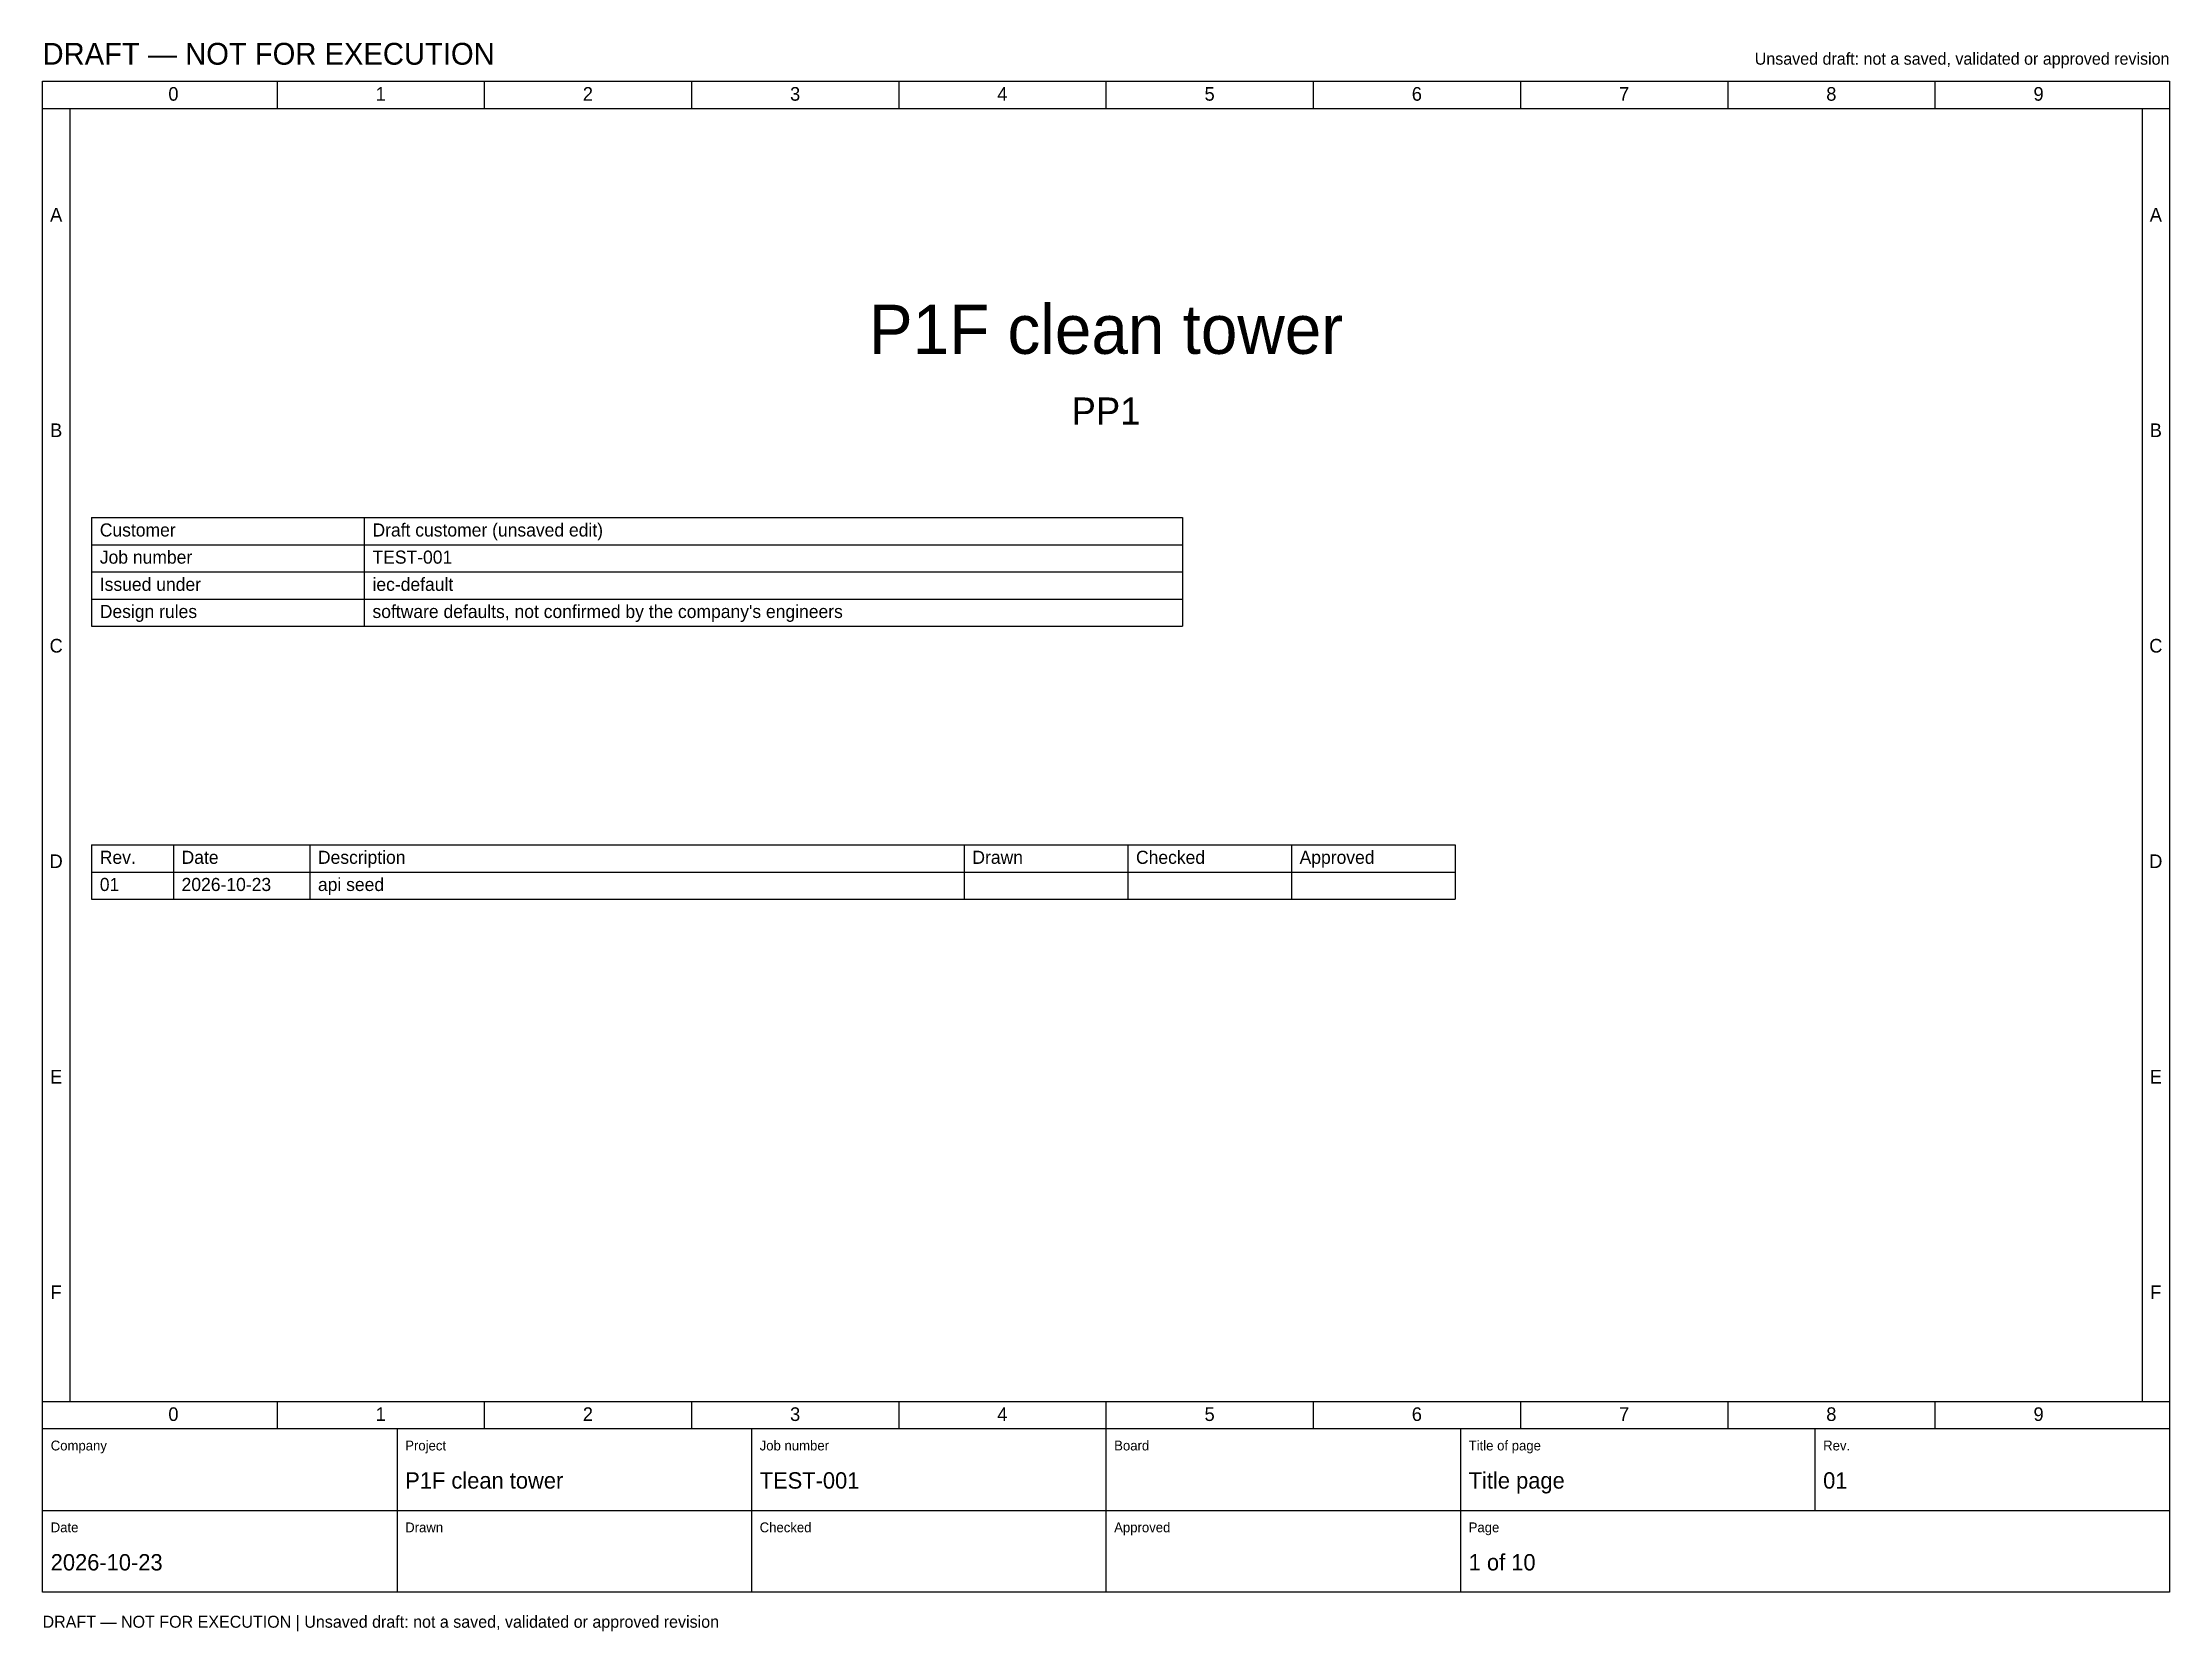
# Model space of a CAD drawing. Header units: millimetres. Extents: x 20 to 4810, y 3 to 294.
# Drawn here: x 20 to 410, y 2.8 to 294.1 of the extents above; entities that cross this region are included whole.
import ezdxf
from ezdxf.enums import TextEntityAlignment as Align

# ---------------------------------------------------------------- set-up
doc = ezdxf.new("R2010")
doc.units = ezdxf.units.MM
for name, color, linetype in [('FRAME', 7, 'CONTINUOUS'), ('SYMBOLS', 7, 'CONTINUOUS'), ('TEXT', 7, 'CONTINUOUS')]:
    doc.layers.add(name, color=color, linetype=linetype)

msp = doc.modelspace()

# ---------------------------------------------------------------- texts
at = {"layer": 'TEXT'}
for s, height, p in [('DRAFT — NOT FOR EXECUTION', 4, (20, 290)), ('Customer', 2.4, (30.5, 203.52)), ('Draft customer (unsaved edit)', 2.4, (80.5, 203.52)), ('Job number', 2.4, (30.5, 198.54)), ('TEST-001', 2.4, (80.5, 198.54)), ('Issued under', 2.4, (30.5, 193.56)), ('iec-default', 2.4, (80.5, 193.56)), ('Design rules', 2.4, (30.5, 188.58)), ("software defaults, not confirmed by the company's engineers", 2.4, (80.5, 188.58)), ('Rev.', 2.4, (30.5, 143.52)), ('Date', 2.4, (45.5, 143.52)), ('Description', 2.4, (70.5, 143.52)), ('Drawn', 2.4, (190.5, 143.52)), ('Checked', 2.4, (220.5, 143.52)), ('Approved', 2.4, (250.5, 143.52)), ('01', 2.4, (30.5, 138.54)), ('2026-10-23', 2.4, (45.5, 138.54)), ('api seed', 2.4, (70.5, 138.54)), ('Company', 1.8, (21.5, 36)), ('Project', 1.8, (86.5, 36)), ('Job number', 1.8, (151.5, 36)), ('Board', 1.8, (216.5, 36)), ('Title of page', 1.8, (281.5, 36)), ('Rev.', 1.8, (346.5, 36)), ('P1F clean tower', 3, (86.5, 29)), ('TEST-001', 3, (151.5, 29)), ('Title page', 3, (281.5, 29)), ('01', 3, (346.5, 29)), ('Date', 1.8, (21.5, 21)), ('Drawn', 1.8, (86.5, 21)), ('Checked', 1.8, (151.5, 21)), ('Approved', 1.8, (216.5, 21)), ('Page', 1.8, (281.5, 21)), ('2026-10-23', 3, (21.5, 14)), ('1 of 10', 3, (281.5, 14)), ('DRAFT — NOT FOR EXECUTION | Unsaved draft: not a saved, validated or approved revision', 2.2, (20, 3.5))]:
    msp.add_text(s, height=height, dxfattribs=at).set_placement(p)
msp.add_text('Unsaved draft: not a saved, validated or approved revision', height=2.2, dxfattribs=at).set_placement((410, 290), align=Align.RIGHT)
for s, height, p in [('0', 2.5, (44, 283.4)), ('1', 2.5, (82, 283.4)), ('2', 2.5, (120, 283.4)), ('3', 2.5, (158, 283.4)), ('4', 2.5, (196, 283.4)), ('5', 2.5, (234, 283.4)), ('6', 2.5, (272, 283.4)), ('7', 2.5, (310, 283.4)), ('8', 2.5, (348, 283.4)), ('9', 2.5, (386, 283.4)), ('A', 2.5, (22.5, 261.25)), ('A', 2.5, (407.5, 261.25)), ('P1F clean tower', 9, (215, 237)), ('PP1', 5, (215, 224)), ('B', 2.5, (22.5, 221.75)), ('B', 2.5, (407.5, 221.75)), ('C', 2.5, (22.5, 182.25)), ('C', 2.5, (407.5, 182.25)), ('D', 2.5, (22.5, 142.75)), ('D', 2.5, (407.5, 142.75)), ('E', 2.5, (22.5, 103.25)), ('E', 2.5, (407.5, 103.25)), ('F', 2.5, (22.5, 63.75)), ('F', 2.5, (407.5, 63.75)), ('0', 2.5, (44, 41.4)), ('1', 2.5, (82, 41.4)), ('2', 2.5, (120, 41.4)), ('3', 2.5, (158, 41.4)), ('4', 2.5, (196, 41.4)), ('5', 2.5, (234, 41.4)), ('6', 2.5, (272, 41.4)), ('7', 2.5, (310, 41.4)), ('8', 2.5, (348, 41.4)), ('9', 2.5, (386, 41.4))]:
    msp.add_text(s, height=height, dxfattribs=at).set_placement(p, align=Align.CENTER)

# ---------------------------------------------------------------- linework, layer by layer
at = {"layer": 'FRAME'}
msp.add_lwpolyline([(20, 287), (410, 287), (410, 10), (20, 10)], close=True, dxfattribs=at)
at = {"layer": 'SYMBOLS'}
for p, q in [((63, 287), (63, 282)), ((101, 287), (101, 282)), ((139, 287), (139, 282)), ((177, 287), (177, 282)), ((215, 287), (215, 282)), ((253, 287), (253, 282)), ((291, 287), (291, 282)), ((329, 287), (329, 282)), ((367, 287), (367, 282)), ((20, 282), (410, 282)), ((25, 282), (25, 45)), ((405, 282), (405, 45)), ((29, 207), (229, 207)), ((29, 207), (29, 187.08)), ((79, 207), (79, 187.08)), ((229, 207), (229, 187.08)), ((29, 202.02), (229, 202.02)), ((29, 197.04), (229, 197.04)), ((29, 192.06), (229, 192.06)), ((29, 187.08), (229, 187.08)), ((29, 147), (279, 147)), ((29, 147), (29, 137.04)), ((44, 147), (44, 137.04)), ((69, 147), (69, 137.04)), ((189, 147), (189, 137.04)), ((219, 147), (219, 137.04)), ((249, 147), (249, 137.04)), ((279, 147), (279, 137.04)), ((29, 142.02), (279, 142.02)), ((29, 137.04), (279, 137.04)), ((20, 45), (410, 45)), ((63, 45), (63, 40)), ((101, 45), (101, 40)), ((139, 45), (139, 40)), ((177, 45), (177, 40)), ((215, 45), (215, 40)), ((253, 45), (253, 40)), ((291, 45), (291, 40)), ((329, 45), (329, 40)), ((367, 45), (367, 40)), ((20, 40), (410, 40)), ((85, 40), (85, 25)), ((150, 40), (150, 25)), ((215, 40), (215, 25)), ((280, 40), (280, 25)), ((345, 40), (345, 25)), ((20, 25), (410, 25)), ((85, 25), (85, 10)), ((150, 25), (150, 10)), ((215, 25), (215, 10)), ((280, 25), (280, 10))]:
    msp.add_line(p, q, dxfattribs=at)

msp.set_redraw_order([(e.dxf.handle, doc.entitydb.next_handle()) for e in msp.query("TEXT MTEXT ATTDEF DIMENSION ARC_DIMENSION")])  # texts and dimensions are drawn at this point

doc.saveas('drawing.dxf')
